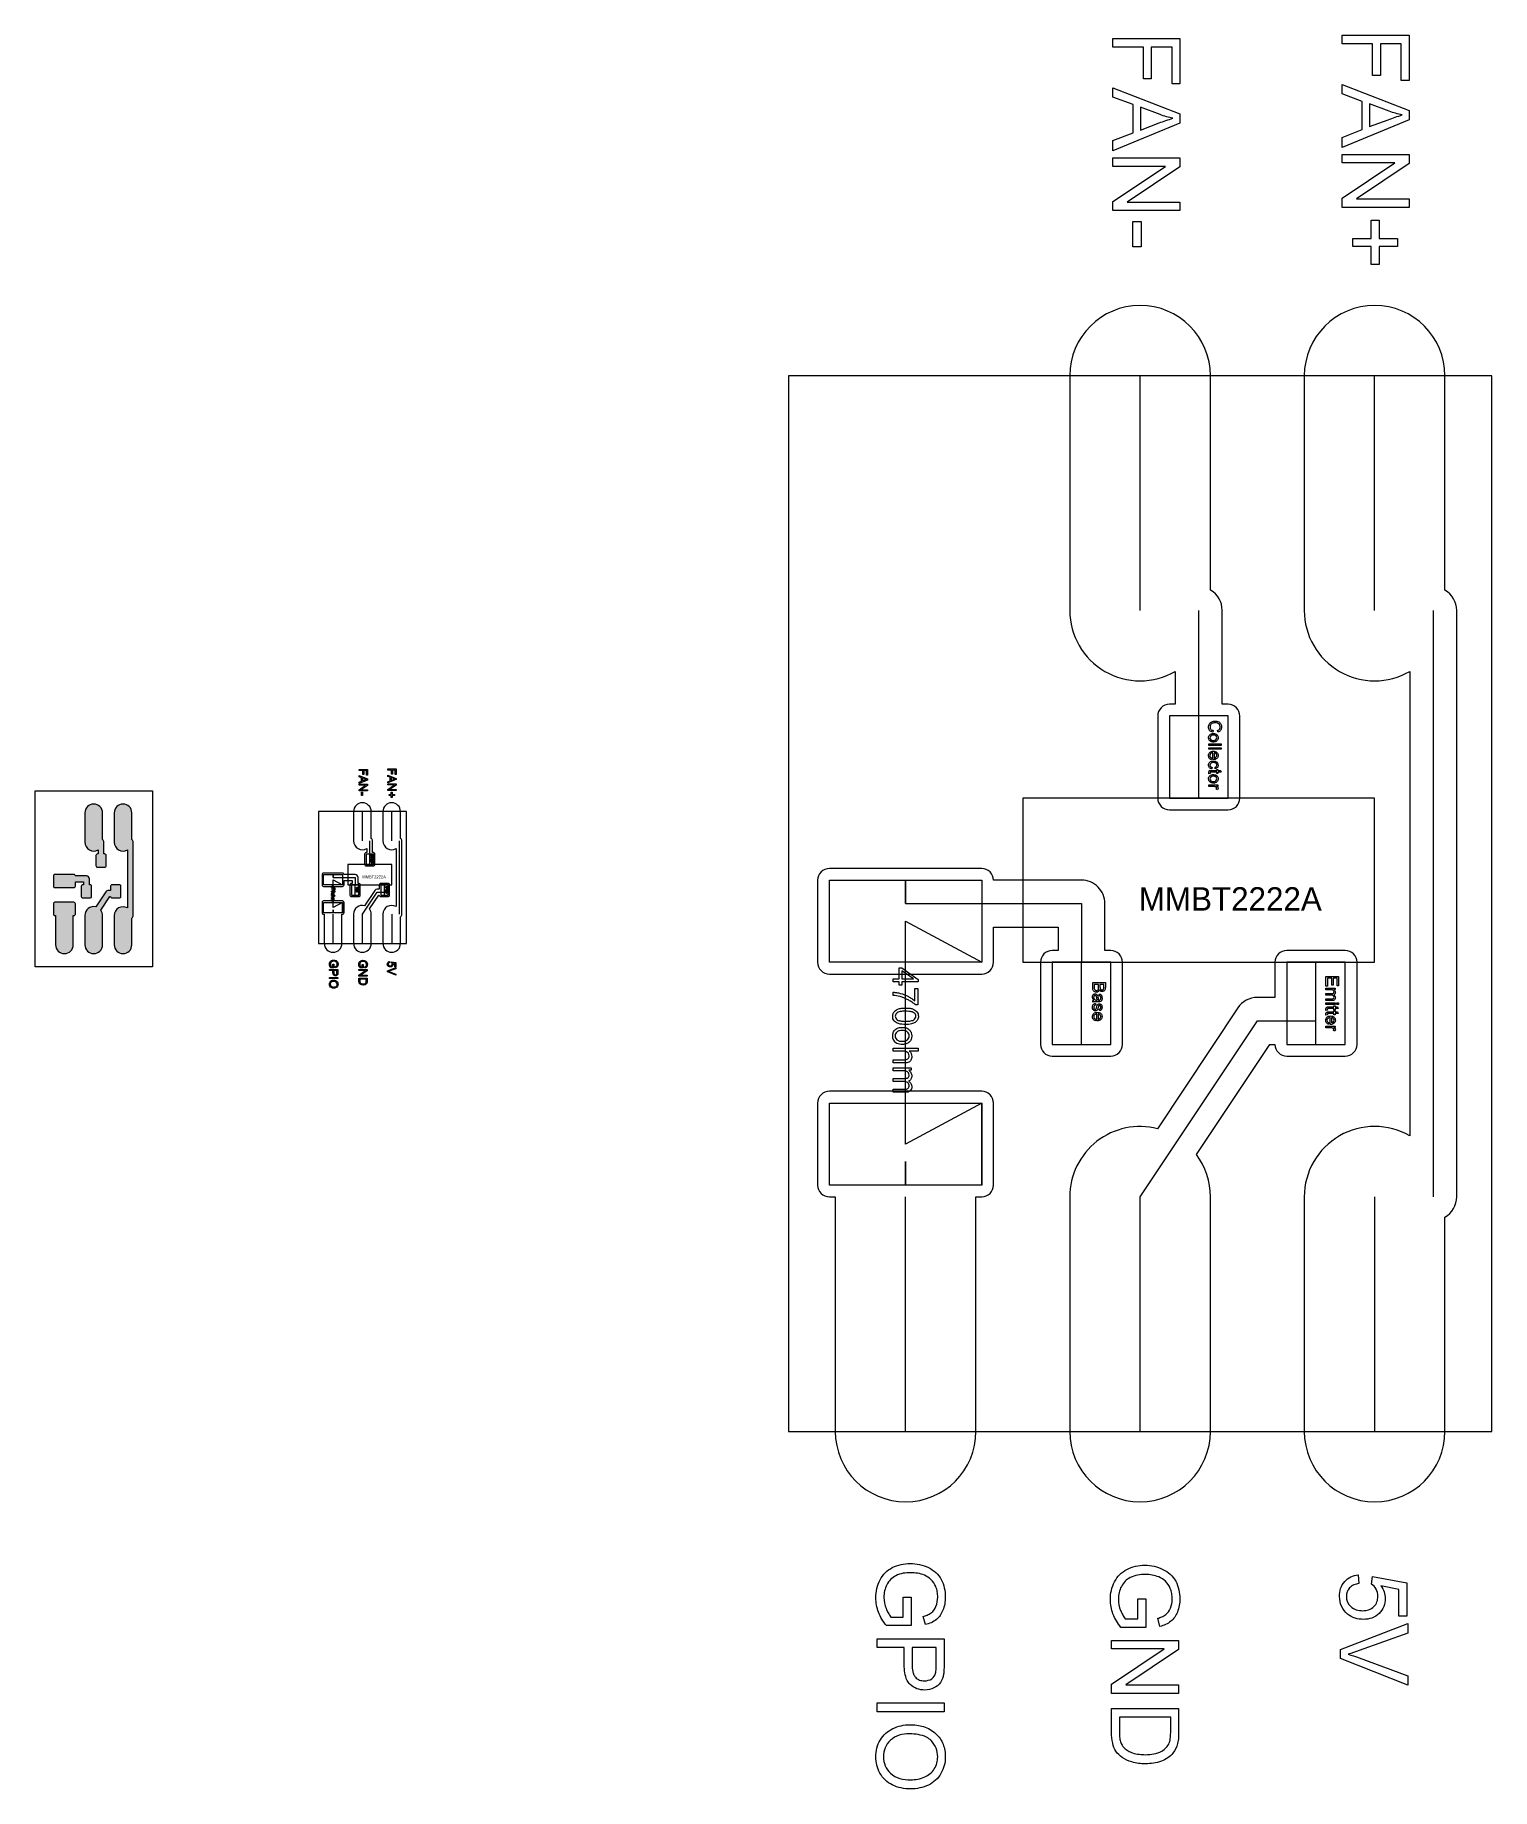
# Model space of a CAD drawing. Header units: millimetres. Extents: x -15 to 84, y -67 to 53.
import ezdxf
from ezdxf.enums import TextEntityAlignment as Align

# ---------------------------------------------------------------- set-up
doc = ezdxf.new("R2010")
doc.units = ezdxf.units.MM
for name, color, linetype in [('MMBT2222A', 1, 'Continuous'), ('PCB', 6, 'Continuous'), ('PISTE', 30, 'Continuous'), ('TRACE', 4, 'Continuous')]:
    doc.layers.add(name, color=color, linetype=linetype)

msp = doc.modelspace()

# ---------------------------------------------------------------- texts
at = {"layer": 'MMBT2222A', "lineweight": 5}
msp.add_text('MMBT2222A', height=0.2, dxfattribs=at).set_placement((6.99, -4.62), align=Align.BOTTOM_LEFT)
at = {"layer": 'MMBT2222A', "lineweight": 9}
msp.add_text('MMBT2222A', height=1.6, dxfattribs=at).set_placement((59.97, -7.24), align=Align.BOTTOM_LEFT)

# ---------------------------------------------------------------- hatches: boundary and pattern name
at = {"linetype": 'Continuous'}
h = msp.add_hatch(color=256, dxfattribs=at)
h.dxf.hatch_style = 1
h.paths.add_polyline_path([(-10.48, -2.99, 0.414214), (-10.58, -2.89), (-10.63, -2.89), (-10.63, -2.09, 0.267949), (-10.73, -1.91), (-10.73, -0.09, 1), (-11.93, -0.09), (-11.93, -2.09, 0.57735), (-11.03, -2.61), (-11.03, -2.89), (-11.08, -2.89, 0.414214), (-11.18, -2.99), (-11.18, -3.69, 0.414214), (-11.08, -3.79), (-10.58, -3.79, 0.414214), (-10.48, -3.69)])
h.paths.add_polyline_path([(-8.63, -2.09, 0.267949), (-8.73, -1.91), (-8.73, -0.09, 1), (-9.93, -0.09), (-9.93, -2.09, 0.57735), (-9.03, -2.61), (-9.03, -6.57, 0.57735), (-9.93, -7.09), (-9.93, -9.09, 1), (-8.73, -9.09), (-8.73, -7.26, 0.267949), (-8.63, -7.09)])
h.paths.add_polyline_path([(-9.48, -5.09, 0.414214), (-9.58, -4.99), (-10.08, -4.99, 0.414214), (-10.18, -5.09), (-10.18, -5.39), (-10.33, -5.39, 0.250765), (-10.5, -5.47), (-11.19, -6.5, 0.488915), (-11.93, -7.09), (-11.93, -9.09, 1), (-10.73, -9.09), (-10.73, -7.09, 0.162138), (-10.85, -6.73), (-10.23, -5.79), (-10.18, -5.79, 0.414214), (-10.08, -5.89), (-9.58, -5.89, 0.414214), (-9.48, -5.79)])
h.paths.add_polyline_path([(-11.48, -5.79), (-11.48, -5.09, 0.414214), (-11.58, -4.99), (-11.63, -4.99), (-11.63, -4.59, 0.414214), (-11.83, -4.39), (-12.58, -4.39, 0.414214), (-12.68, -4.29), (-13.98, -4.29, 0.414214), (-14.08, -4.39), (-14.08, -5.09, 0.414214), (-13.98, -5.19), (-12.68, -5.19, 0.414214), (-12.58, -5.09), (-12.58, -4.79), (-12.03, -4.79), (-12.03, -4.99), (-12.08, -4.99, 0.414214), (-12.18, -5.09), (-12.18, -5.79, 0.414214), (-12.08, -5.89), (-11.58, -5.89, 0.414214)])
h.paths.add_polyline_path([(-12.58, -6.99), (-12.58, -6.29, 0.414214), (-12.68, -6.19), (-13.98, -6.19, 0.414214), (-14.08, -6.29), (-14.08, -6.99, 0.414214), (-13.98, -7.09), (-13.93, -7.09), (-13.93, -9.09, 1), (-12.73, -9.09), (-12.73, -7.09), (-12.68, -7.09, 0.414214)])

# ---------------------------------------------------------------- linework, layer by layer
at = {"linetype": 'Continuous', "lineweight": 5}
msp.add_lwpolyline([(-15.33, 1.41), (-7.33, 1.41), (-7.33, -10.59), (-15.33, -10.59)], close=True, dxfattribs=at)
at = {"layer": 'MMBT2222A', "lineweight": 9}
for points in [[(62.06, 0.92), (66.06, 0.92), (66.06, 6.52), (62.06, 6.52)], [(62.06, 0.92), (64.06, 0.92), (64.06, 6.52), (62.06, 6.52)], [(64.75, 4.62), (65.6, 4.62), (65.6, 4.51), (64.75, 4.51)], [(64.75, 4.35), (65.6, 4.35), (65.6, 4.25), (64.75, 4.25)], [(52.06, -10.28), (76.06, -10.28), (76.06, 0.92), (52.06, 0.92)], [(43.21, -11.41), (43.62, -11.41), (43.62, -10.66), (43.81, -10.66), (44.92, -11.45), (44.92, -11.62), (43.81, -11.62), (43.81, -11.85), (43.62, -11.85), (43.62, -11.62), (43.21, -11.62)], [(54.06, -15.88), (58.06, -15.88), (58.06, -10.28), (54.06, -10.28)], [(54.06, -15.88), (56.06, -15.88), (56.06, -10.28), (54.06, -10.28)], [(70.06, -15.88), (74.06, -15.88), (74.06, -10.28), (70.06, -10.28)], [(70.06, -15.88), (72.06, -15.88), (72.06, -10.28), (70.06, -10.28)], [(43.81, -11.41), (44.59, -11.41), (43.81, -10.87)], [(72.74, -11.26), (73.6, -11.26), (73.6, -11.88), (73.5, -11.88), (73.5, -11.37), (73.24, -11.37), (73.24, -11.85), (73.14, -11.85), (73.14, -11.37), (72.84, -11.37), (72.84, -11.9), (72.74, -11.9)], [(72.74, -13.04), (73.36, -13.04), (73.36, -13.15), (72.74, -13.15)], [(73.48, -13.04), (73.6, -13.04), (73.6, -13.15), (73.48, -13.15)]]:
    msp.add_lwpolyline(points, close=True, dxfattribs=at)
for points in [[(65.05, 5.53), (65.02, 5.41, -0.068649), (64.9, 5.46, -0.095071), (64.8, 5.54, -0.093371), (64.75, 5.65, -0.075264), (64.73, 5.77, -0.055177), (64.74, 5.88, -0.088119), (64.79, 5.99, -0.080974), (64.86, 6.07, -0.066836), (64.95, 6.13, -0.100802), (65.18, 6.17, -0.05082), (65.3, 6.16, -0.067726), (65.42, 6.12, -0.153265), (65.57, 5.97, -0.1282), (65.62, 5.77, -0.069926), (65.6, 5.65, -0.091477), (65.55, 5.55, -0.089648), (65.47, 5.47, -0.073173), (65.37, 5.43), (65.34, 5.54, 0.057308), (65.42, 5.57, 0.097182), (65.48, 5.63, 0.09395), (65.51, 5.69, 0.068346), (65.52, 5.77, 0.065634), (65.51, 5.85, 0.089673), (65.47, 5.93, 0.161442), (65.35, 6.03, 0.082271), (65.18, 6.05, 0.038256), (65.09, 6.05, 0.053721), (64.99, 6.02, 0.074859), (64.92, 5.98, 0.089785), (64.87, 5.92, 0.138489), (64.83, 5.78, 0.079805), (64.84, 5.69, 0.095152), (64.88, 5.62, 0.100765), (64.96, 5.56, 0.066141)], [(65.06, 5.32, -0.07931), (65.2, 5.3, -0.137421), (65.31, 5.23, -0.096263), (65.37, 5.14, -0.083114), (65.38, 5.03, -0.093409), (65.36, 4.92, -0.109626), (65.3, 4.82, -0.117119), (65.19, 4.76, -0.077466), (65.07, 4.74, -0.040664), (64.97, 4.75, -0.07915), (64.88, 4.78, -0.151012), (64.77, 4.88, -0.129499), (64.73, 5.03, -0.091172), (64.75, 5.15, -0.111884), (64.82, 5.24, -0.120967), (64.93, 5.31, -0.071453)], [(65.06, 5.22, 0.060273), (64.96, 5.21, 0.11929), (64.88, 5.16, 0.225829), (64.82, 5.03, 0.227293), (64.88, 4.9, 0.120605), (64.96, 4.86, 0.058677), (65.06, 4.85, 0.063396), (65.15, 4.86, 0.119186), (65.23, 4.9, 0.227277), (65.29, 5.03, 0.225833), (65.24, 5.16, 0.120489), (65.15, 5.21, 0.060274)], [(64.95, 3.66), (64.93, 3.55, -0.074495), (64.85, 3.58, -0.091663), (64.78, 3.65, -0.095807), (64.74, 3.73, -0.067014), (64.73, 3.82, -0.087366), (64.75, 3.94, -0.116583), (64.82, 4.04, -0.117014), (64.93, 4.1, -0.073746), (65.05, 4.12, -0.072187), (65.18, 4.1, -0.116861), (65.3, 4.04, -0.111503), (65.36, 3.94, -0.095991), (65.38, 3.83, -0.097107), (65.36, 3.72, -0.110579), (65.3, 3.63, -0.116908), (65.19, 3.56, -0.071932), (65.06, 3.55, -0.006681), (65.03, 3.55), (65.03, 4.01, 0.066227), (64.95, 4, 0.111285), (64.87, 3.95, 0.213486), (64.82, 3.82, 0.164457), (64.85, 3.72, 0.092348), (64.89, 3.68, 0.054352)], [(65.12, 4.01), (65.12, 3.66, 0.050363), (65.18, 3.67, 0.100573), (65.23, 3.7, 0.235323), (65.3, 3.83, 0.203487), (65.25, 3.95, 0.104553), (65.19, 3.99, 0.078752)], [(64.97, 3.01), (64.96, 2.91, -0.076674), (64.87, 2.94, -0.09966), (64.79, 2.99, -0.097705), (64.75, 3.08, -0.082268), (64.73, 3.17, -0.092969), (64.75, 3.28, -0.11394), (64.81, 3.37, -0.118204), (64.93, 3.43, -0.06938), (65.05, 3.45, -0.044061), (65.14, 3.44, -0.060047), (65.23, 3.42, -0.168399), (65.34, 3.31, -0.12954), (65.38, 3.17, -0.070414), (65.37, 3.08, -0.09942), (65.33, 3, -0.101577), (65.27, 2.95, -0.077795), (65.19, 2.92), (65.17, 3.02, 0.062679), (65.22, 3.04, 0.098095), (65.26, 3.07, 0.184517), (65.3, 3.16, 0.103721), (65.28, 3.23, 0.113048), (65.24, 3.29, 0.123888), (65.15, 3.33, 0.05518), (65.06, 3.34, 0.052196), (64.96, 3.33, 0.048068), (64.92, 3.32, 0.074341), (64.88, 3.29, 0.231903), (64.82, 3.17, 0.085774), (64.83, 3.11, 0.101367), (64.86, 3.06, 0.110816), (64.91, 3.03, 0.062116)], [(65.06, 2.52, -0.07931), (65.2, 2.5, -0.137421), (65.31, 2.43, -0.096263), (65.37, 2.34, -0.083114), (65.38, 2.23, -0.093409), (65.36, 2.12, -0.109626), (65.3, 2.02, -0.117119), (65.19, 1.96, -0.077466), (65.07, 1.94, -0.040664), (64.97, 1.95, -0.07915), (64.88, 1.98, -0.151012), (64.77, 2.08, -0.129499), (64.73, 2.23, -0.091172), (64.75, 2.35, -0.111884), (64.82, 2.44, -0.120967), (64.93, 2.51, -0.071453)], [(64.84, 2.59), (64.75, 2.57, -0.050978), (64.74, 2.65, -0.042637), (64.74, 2.7, -0.086365), (64.76, 2.74, -0.163362), (64.8, 2.79, -0.059344), (64.83, 2.79, -0.034391), (64.93, 2.8), (65.29, 2.8), (65.29, 2.88), (65.37, 2.88), (65.37, 2.8), (65.52, 2.8), (65.59, 2.69), (65.37, 2.69), (65.37, 2.59), (65.29, 2.59), (65.29, 2.69), (64.92, 2.69, 0.014282), (64.89, 2.69, 0.066037), (64.86, 2.69, 0.151873), (64.84, 2.67, 0.127831), (64.84, 2.63, 0.032876)], [(65.06, 2.41, 0.060273), (64.96, 2.4, 0.11929), (64.88, 2.36, 0.225829), (64.82, 2.23, 0.227293), (64.88, 2.1, 0.120605), (64.96, 2.06, 0.058677), (65.06, 2.05, 0.063396), (65.15, 2.06, 0.119186), (65.23, 2.1, 0.227277), (65.29, 2.23, 0.225833), (65.24, 2.36, 0.120489), (65.15, 2.4, 0.060274)], [(64.75, 1.82), (65.37, 1.82), (65.37, 1.72), (65.27, 1.72, -0.028769), (65.32, 1.69, -0.081816), (65.36, 1.66, -0.153735), (65.38, 1.59, -0.140033), (65.35, 1.48), (65.25, 1.52, 0.135648), (65.27, 1.59, 0.169486), (65.25, 1.66, 0.16026), (65.19, 1.69, 0.075921), (65.07, 1.71), (64.75, 1.71)], [(56.83, -11.67), (57.69, -11.67), (57.69, -11.99, -0.035825), (57.68, -12.07, -0.067887), (57.66, -12.15, -0.158405), (57.58, -12.25, -0.144182), (57.47, -12.28, -0.14128), (57.36, -12.25, -0.142453), (57.28, -12.16, -0.069564), (57.25, -12.23, -0.091163), (57.21, -12.28, -0.169119), (57.08, -12.32, -0.116797), (56.96, -12.3, -0.118817), (56.88, -12.23, -0.097467), (56.84, -12.14, -0.059267), (56.83, -12)], [(56.93, -11.79), (56.93, -12, 0.036118), (56.93, -12.08, 0.094068), (56.96, -12.14, 0.130519), (57, -12.19, 0.125023), (57.08, -12.2, 0.156907), (57.16, -12.18, 0.170506), (57.21, -12.11, 0.05547), (57.22, -12.05, 0.023595), (57.22, -11.98), (57.22, -11.79)], [(57.32, -11.79), (57.32, -11.97, 0.017113), (57.33, -12.03, 0.051769), (57.33, -12.08, 0.167174), (57.38, -12.15, 0.163668), (57.45, -12.17, 0.14496), (57.53, -12.15, 0.186346), (57.57, -12.09, 0.055075), (57.58, -12.02, 0.017136), (57.58, -11.96), (57.58, -11.79)], [(44.7, -12.08), (44.9, -12.08), (44.9, -13.19), (44.74, -13.19, 0.037618), (44.52, -13.02, 0.023119), (44.27, -12.87, 0.056864), (43.68, -12.62, 0.054167), (43.21, -12.54), (43.21, -12.32, -0.038212), (43.45, -12.35, -0.021624), (43.7, -12.4, -0.057851), (44.25, -12.62, -0.023877), (44.48, -12.76, -0.033275), (44.7, -12.92)], [(56.9, -12.87, -0.084857), (56.83, -12.76, -0.091729), (56.81, -12.64, -0.067738), (56.82, -12.56, -0.117117), (56.86, -12.48, -0.22008), (56.99, -12.43, -0.127593), (57.07, -12.45, -0.118173), (57.13, -12.5, -0.080835), (57.17, -12.58, -0.029947), (57.18, -12.67, 0.01401), (57.2, -12.77, 0.037692), (57.22, -12.86, 0.003801), (57.25, -12.86, 0.064497), (57.3, -12.86, 0.148241), (57.34, -12.83, 0.11931), (57.37, -12.78, 0.062132), (57.38, -12.71, 0.048026), (57.37, -12.65, 0.109144), (57.35, -12.6, 0.115763), (57.31, -12.57, 0.055462), (57.26, -12.55), (57.27, -12.45, -0.045869), (57.33, -12.46, -0.069991), (57.38, -12.49, -0.082803), (57.42, -12.53, -0.05845), (57.44, -12.59, -0.087199), (57.46, -12.73, -0.031358), (57.46, -12.79, -0.057722), (57.44, -12.86, -0.047331), (57.42, -12.9, -0.083772), (57.4, -12.93, -0.12133), (57.33, -12.96, -0.033808), (57.28, -12.97, -0.009531), (57.23, -12.97), (57.09, -12.97, 0.005365), (56.99, -12.97, 0.026407), (56.9, -12.97, 0.08286), (56.83, -13), (56.83, -12.89, -0.089299)], [(57.01, -13.09), (57.03, -13.19, 0.077023), (56.98, -13.21, 0.108042), (56.93, -13.24, 0.10915), (56.91, -13.3, 0.064184), (56.9, -13.35, 0.055266), (56.9, -13.41, 0.117819), (56.93, -13.46, 0.095076), (56.96, -13.49, 0.12427), (57, -13.5, 0.268809), (57.05, -13.47, 0.049501), (57.07, -13.44, 0.023635), (57.09, -13.36, -0.010101), (57.11, -13.28, -0.033291), (57.14, -13.2, -0.142909), (57.2, -13.13, -0.138457), (57.28, -13.11, -0.124921), (57.36, -13.13, -0.115659), (57.42, -13.18, -0.085257), (57.45, -13.24, -0.073531), (57.46, -13.34, -0.09108), (57.44, -13.46, -0.056417), (57.42, -13.51, -0.089051), (57.38, -13.55, -0.073263), (57.34, -13.57, -0.0444), (57.29, -13.58), (57.27, -13.48, 0.197311), (57.35, -13.44, 0.109657), (57.37, -13.39, 0.060453), (57.38, -13.34, 0.044328), (57.37, -13.29, 0.116733), (57.35, -13.24, 0.09468), (57.33, -13.22, 0.136666), (57.3, -13.21, 0.172921), (57.26, -13.22, 0.132735), (57.23, -13.26, 0.011614), (57.2, -13.36, -0.008061), (57.18, -13.43, -0.026864), (57.15, -13.51, -0.144978), (57.1, -13.58, -0.154292), (57.01, -13.61, -0.150384), (56.91, -13.57, -0.145675), (56.84, -13.49, -0.103163), (56.81, -13.36, -0.057091), (56.82, -13.26, -0.109839), (56.86, -13.17, -0.107783), (56.93, -13.12, -0.07433)], [(57.14, -12.86, -0.04206), (57.11, -12.78, -0.017071), (57.1, -12.69, 0.015227), (57.09, -12.64, 0.046897), (57.08, -12.6, 0.151773), (57.04, -12.56, 0.149672), (56.99, -12.54, 0.224532), (56.92, -12.57, 0.116603), (56.9, -12.62, 0.0634), (56.89, -12.67, 0.128984), (56.92, -12.77, 0.156105), (56.99, -12.84, 0.075847), (57.05, -12.86, 0.032383), (57.1, -12.86)], [(72.74, -12.04), (73.36, -12.04), (73.36, -12.14), (73.28, -12.14, -0.123787), (73.35, -12.22, -0.133714), (73.38, -12.33, -0.056603), (73.37, -12.39, -0.088377), (73.35, -12.44, -0.171043), (73.27, -12.5, -0.111134), (73.35, -12.58, -0.136497), (73.38, -12.69, -0.078962), (73.37, -12.77, -0.123739), (73.33, -12.84, -0.129202), (73.25, -12.88, -0.065051), (73.17, -12.89), (72.74, -12.89), (72.74, -12.78), (73.13, -12.78, 0.021715), (73.18, -12.78, 0.064428), (73.22, -12.77, 0.173208), (73.27, -12.73, 0.143602), (73.29, -12.67, 0.208778), (73.24, -12.56, 0.134174), (73.18, -12.53, 0.062598), (73.1, -12.52), (72.74, -12.52), (72.74, -12.41), (73.15, -12.41, 0.049858), (73.2, -12.41, 0.107131), (73.25, -12.39, 0.150989), (73.28, -12.35, 0.087074), (73.29, -12.3, 0.141521), (73.26, -12.22, 0.168584), (73.19, -12.17, 0.061178), (73.13, -12.15, 0.026496), (73.06, -12.15), (72.74, -12.15)], [(44.05, -13.4, -0.027054), (44.3, -13.41, -0.052666), (44.54, -13.46, -0.057998), (44.7, -13.54, -0.081781), (44.83, -13.65, -0.097299), (44.91, -13.8, -0.074407), (44.93, -13.96, -0.125228), (44.88, -14.21, -0.130831), (44.71, -14.38, -0.081172), (44.46, -14.48, -0.041731), (44.26, -14.52, -0.020017), (44.05, -14.52, -0.027287), (43.81, -14.51, -0.052073), (43.57, -14.46, -0.059273), (43.41, -14.39, -0.081264), (43.28, -14.27, -0.098833), (43.2, -14.13, -0.074051), (43.18, -13.96, -0.104617), (43.22, -13.75, -0.12305), (43.36, -13.57, -0.074083), (43.52, -13.48, -0.060161), (43.78, -13.42, -0.032226)], [(44.05, -13.62, 0.02987), (43.77, -13.63, 0.033954), (43.62, -13.66, 0.084666), (43.49, -13.72, 0.101885), (43.39, -13.82, 0.139393), (43.35, -13.96, 0.141109), (43.39, -14.1, 0.10266), (43.49, -14.21, 0.085188), (43.62, -14.26, 0.044232), (43.84, -14.3, 0.020273), (44.05, -14.31, 0.03012), (44.34, -14.29, 0.034411), (44.48, -14.26, 0.08627), (44.62, -14.21, 0.104661), (44.72, -14.1, 0.138043), (44.76, -13.96, 0.259179), (44.63, -13.73, 0.079065), (44.5, -13.67, 0.047047), (44.28, -13.63, 0.022563)], [(57.03, -14.16), (57.01, -14.27, -0.074495), (56.93, -14.23, -0.091663), (56.87, -14.17, -0.095807), (56.82, -14.09, -0.067014), (56.81, -13.99, -0.087366), (56.83, -13.88, -0.116583), (56.9, -13.78, -0.117014), (57.01, -13.71, -0.073746), (57.13, -13.7, -0.072187), (57.26, -13.71, -0.116861), (57.38, -13.78, -0.111503), (57.44, -13.87, -0.095991), (57.46, -13.99, -0.097107), (57.44, -14.1, -0.110579), (57.38, -14.19, -0.116908), (57.27, -14.25, -0.071932), (57.14, -14.27, -0.006681), (57.11, -14.27), (57.11, -13.81, 0.066227), (57.03, -13.82, 0.111285), (56.95, -13.86, 0.213486), (56.9, -13.99, 0.164457), (56.93, -14.09, 0.092348), (56.97, -14.13, 0.054352)], [(57.2, -13.81), (57.2, -14.16, 0.050363), (57.26, -14.15, 0.100573), (57.32, -14.12, 0.235323), (57.38, -13.99, 0.203487), (57.33, -13.87, 0.104553), (57.27, -13.83, 0.078752)], [(72.84, -13.54), (72.74, -13.56, -0.050978), (72.73, -13.48, -0.042637), (72.74, -13.43, -0.086365), (72.75, -13.39, -0.163362), (72.8, -13.34, -0.059344), (72.83, -13.33, -0.034391), (72.92, -13.33), (73.28, -13.33), (73.28, -13.25), (73.36, -13.25), (73.36, -13.33), (73.52, -13.33), (73.58, -13.43), (73.36, -13.43), (73.36, -13.54), (73.28, -13.54), (73.28, -13.43), (72.92, -13.43, 0.014282), (72.89, -13.43, 0.066037), (72.86, -13.44, 0.151873), (72.84, -13.46, 0.127831), (72.83, -13.49, 0.032876)], [(72.84, -13.87), (72.74, -13.89, -0.050978), (72.73, -13.81, -0.042637), (72.74, -13.76, -0.086365), (72.75, -13.72, -0.163362), (72.8, -13.68, -0.059344), (72.83, -13.67, -0.034391), (72.92, -13.66), (73.28, -13.66), (73.28, -13.59), (73.36, -13.59), (73.36, -13.66), (73.52, -13.66), (73.58, -13.77), (73.36, -13.77), (73.36, -13.87), (73.28, -13.87), (73.28, -13.77), (72.92, -13.77, 0.014282), (72.89, -13.77, 0.066037), (72.86, -13.77, 0.151873), (72.84, -13.79, 0.127831), (72.83, -13.83, 0.032876)], [(72.94, -14.4), (72.93, -14.51, -0.074495), (72.85, -14.48, -0.091663), (72.78, -14.42, -0.095807), (72.74, -14.33, -0.067014), (72.73, -14.24, -0.087366), (72.75, -14.12, -0.116583), (72.81, -14.02, -0.117014), (72.92, -13.96, -0.073746), (73.05, -13.94, -0.072187), (73.18, -13.96, -0.116861), (73.29, -14.02, -0.111503), (73.36, -14.12, -0.095991), (73.38, -14.23, -0.097107), (73.36, -14.34, -0.110579), (73.29, -14.44, -0.116908), (73.18, -14.5, -0.071932), (73.05, -14.52, -0.006681), (73.03, -14.51), (73.03, -14.05, 0.066227), (72.94, -14.07, 0.111285), (72.87, -14.11, 0.213486), (72.81, -14.24, 0.164457), (72.84, -14.34, 0.092348), (72.89, -14.38, 0.054352)], [(73.11, -14.06), (73.11, -14.4, 0.050363), (73.17, -14.39, 0.100573), (73.23, -14.36, 0.235323), (73.29, -14.23, 0.203487), (73.24, -14.11, 0.104553), (73.18, -14.07, 0.078752)], [(43.83, -14.72, -0.07931), (44.11, -14.76, -0.137421), (44.34, -14.91, -0.096263), (44.45, -15.09, -0.083114), (44.48, -15.3, -0.093409), (44.44, -15.53, -0.109626), (44.31, -15.72, -0.117119), (44.09, -15.85, -0.077466), (43.85, -15.88, -0.040664), (43.65, -15.87, -0.07915), (43.47, -15.81, -0.151012), (43.25, -15.6, -0.129499), (43.18, -15.3, -0.091172), (43.22, -15.07, -0.111884), (43.35, -14.88, -0.120967), (43.57, -14.75, -0.071453)], [(43.83, -14.93, 0.060273), (43.64, -14.95, 0.11929), (43.47, -15.04, 0.225829), (43.35, -15.3, 0.227293), (43.47, -15.56, 0.120605), (43.64, -15.65, 0.058677), (43.84, -15.67, 0.063396), (44.02, -15.65, 0.119186), (44.18, -15.56, 0.227277), (44.3, -15.3, 0.225833), (44.19, -15.04, 0.120489), (44.02, -14.95, 0.060274)], [(72.74, -14.64), (73.36, -14.64), (73.36, -14.74), (73.27, -14.74, -0.028769), (73.32, -14.77, -0.081816), (73.36, -14.8, -0.153735), (73.38, -14.87, -0.140033), (73.34, -14.98), (73.25, -14.94, 0.135648), (73.27, -14.87, 0.169486), (73.25, -14.81, 0.16026), (73.19, -14.77, 0.075921), (73.07, -14.75), (72.74, -14.75)], [(43.21, -16.13), (44.92, -16.13), (44.92, -16.34), (44.31, -16.34, -0.108269), (44.44, -16.51, -0.109144), (44.48, -16.71, -0.125108), (44.42, -16.95, -0.170925), (44.27, -17.1, -0.073681), (44.14, -17.14, -0.032433), (44, -17.14), (43.21, -17.14), (43.21, -16.93), (44, -16.93, 0.060394), (44.12, -16.92, 0.131828), (44.22, -16.86, 0.124399), (44.28, -16.78, 0.082528), (44.3, -16.67, 0.136769), (44.25, -16.49, 0.165864), (44.12, -16.38, 0.066327), (44, -16.35, 0.032012), (43.89, -16.34), (43.21, -16.34)], [(43.21, -17.47), (44.45, -17.47), (44.45, -17.65), (44.28, -17.65, -0.123787), (44.42, -17.81, -0.133714), (44.48, -18.03, -0.056603), (44.47, -18.15, -0.088377), (44.42, -18.26, -0.171043), (44.26, -18.38, -0.111134), (44.42, -18.55, -0.136497), (44.48, -18.77, -0.078962), (44.46, -18.92, -0.123739), (44.38, -19.05, -0.129202), (44.23, -19.13, -0.065051), (44.06, -19.15), (43.21, -19.15), (43.21, -18.94), (43.99, -18.94, 0.021715), (44.08, -18.94, 0.064428), (44.17, -18.92, 0.173208), (44.26, -18.85, 0.143602), (44.3, -18.72, 0.208778), (44.21, -18.5, 0.134174), (44.08, -18.43, 0.062598), (43.93, -18.42), (43.21, -18.42), (43.21, -18.2), (44.02, -18.2, 0.049858), (44.12, -18.19, 0.107131), (44.23, -18.15, 0.150989), (44.28, -18.08, 0.087074), (44.3, -17.98, 0.141521), (44.25, -17.82, 0.168584), (44.11, -17.71, 0.061178), (43.98, -17.68, 0.026496), (43.85, -17.68), (43.21, -17.68)]]:
    msp.add_lwpolyline(points, format="xyb", close=True, dxfattribs=at)
at = {"layer": 'MMBT2222A', "lineweight": 5}
for points in [[(7.25, -3.6), (7.75, -3.6), (7.75, -2.9), (7.25, -2.9)], [(7.25, -3.6), (7.5, -3.6), (7.5, -2.9), (7.25, -2.9)], [(7.59, -3.14), (7.7, -3.14), (7.7, -3.15), (7.59, -3.15)], [(7.59, -3.17), (7.7, -3.17), (7.7, -3.18), (7.59, -3.18)], [(6, -5), (9, -5), (9, -3.6), (6, -3.6)], [(4.9, -5.14), (4.95, -5.14), (4.95, -5.05), (4.97, -5.05), (5.11, -5.15), (5.11, -5.17), (4.97, -5.17), (4.97, -5.2), (4.95, -5.2), (4.95, -5.17), (4.9, -5.17)], [(4.97, -5.14), (5.07, -5.14), (4.97, -5.07)], [(6.25, -5.7), (6.75, -5.7), (6.75, -5), (6.25, -5)], [(6.25, -5.7), (6.5, -5.7), (6.5, -5), (6.25, -5)], [(8.25, -5.7), (8.75, -5.7), (8.75, -5), (8.25, -5)], [(8.25, -5.7), (8.5, -5.7), (8.5, -5), (8.25, -5)], [(8.59, -5.12), (8.7, -5.12), (8.7, -5.2), (8.68, -5.2), (8.68, -5.14), (8.65, -5.14), (8.65, -5.2), (8.64, -5.2), (8.64, -5.14), (8.6, -5.14), (8.6, -5.2), (8.59, -5.2)], [(8.59, -5.35), (8.67, -5.35), (8.67, -5.36), (8.59, -5.36)], [(8.68, -5.35), (8.7, -5.35), (8.7, -5.36), (8.68, -5.36)]]:
    msp.add_lwpolyline(points, close=True, dxfattribs=at)
for points in [[(7.63, -3.02), (7.62, -3.04, -0.068649), (7.61, -3.03, -0.095071), (7.6, -3.02, -0.093371), (7.59, -3.01, -0.075264), (7.59, -2.99, -0.055177), (7.59, -2.98, -0.088119), (7.59, -2.97, -0.080974), (7.6, -2.96, -0.066836), (7.61, -2.95, -0.100802), (7.64, -2.94, -0.05082), (7.66, -2.94, -0.067726), (7.67, -2.95, -0.153265), (7.69, -2.97, -0.1282), (7.7, -2.99, -0.069926), (7.7, -3.01, -0.091477), (7.69, -3.02, -0.089648), (7.68, -3.03, -0.073173), (7.67, -3.04), (7.66, -3.02, 0.057308), (7.67, -3.02, 0.097182), (7.68, -3.01, 0.09395), (7.68, -3, 0.068346), (7.69, -2.99, 0.065634), (7.68, -2.98, 0.089673), (7.68, -2.97, 0.161442), (7.66, -2.96, 0.082271), (7.64, -2.96, 0.038256), (7.63, -2.96, 0.053721), (7.62, -2.96, 0.074859), (7.61, -2.97, 0.089785), (7.6, -2.97, 0.138489), (7.6, -2.99, 0.079805), (7.6, -3, 0.095152), (7.61, -3.01, 0.100765), (7.62, -3.02, 0.066141)], [(7.63, -3.05, -0.07931), (7.65, -3.05, -0.137421), (7.66, -3.06, -0.096263), (7.67, -3.07, -0.083114), (7.67, -3.09, -0.093409), (7.67, -3.1, -0.109626), (7.66, -3.11, -0.117119), (7.64, -3.12, -0.077466), (7.63, -3.12, -0.040664), (7.62, -3.12, -0.07915), (7.61, -3.12, -0.151012), (7.59, -3.1, -0.129499), (7.59, -3.09, -0.091172), (7.59, -3.07, -0.111884), (7.6, -3.06, -0.120967), (7.61, -3.05, -0.071453)], [(7.61, -3.26), (7.61, -3.27, -0.074495), (7.6, -3.27, -0.091663), (7.59, -3.26, -0.095807), (7.59, -3.25, -0.067014), (7.59, -3.24, -0.087366), (7.59, -3.22, -0.116583), (7.6, -3.21, -0.117014), (7.61, -3.2, -0.073746), (7.63, -3.2, -0.072187), (7.64, -3.2, -0.116861), (7.66, -3.21, -0.111503), (7.67, -3.22, -0.095991), (7.67, -3.24, -0.097107), (7.67, -3.25, -0.110579), (7.66, -3.26, -0.116908), (7.64, -3.27, -0.071932), (7.63, -3.27, -0.006681), (7.62, -3.27), (7.62, -3.21, 0.066227), (7.61, -3.22, 0.111285), (7.6, -3.22, 0.213486), (7.6, -3.24, 0.164457), (7.6, -3.25, 0.092348), (7.61, -3.25, 0.054352)], [(7.62, -3.34), (7.62, -3.35, -0.076674), (7.6, -3.35, -0.09966), (7.59, -3.34, -0.097705), (7.59, -3.33, -0.082268), (7.59, -3.32, -0.092969), (7.59, -3.3, -0.11394), (7.6, -3.29, -0.118204), (7.61, -3.29, -0.06938), (7.63, -3.28, -0.044061), (7.64, -3.28, -0.060047), (7.65, -3.29, -0.168399), (7.66, -3.3, -0.12954), (7.67, -3.32, -0.070414), (7.67, -3.33, -0.09942), (7.66, -3.34, -0.101577), (7.65, -3.35, -0.077795), (7.64, -3.35), (7.64, -3.34, 0.062679), (7.65, -3.33, 0.098095), (7.65, -3.33, 0.184517), (7.66, -3.32, 0.103721), (7.66, -3.31, 0.113048), (7.65, -3.3, 0.123888), (7.64, -3.3, 0.05518), (7.63, -3.3, 0.052196), (7.62, -3.3, 0.048068), (7.61, -3.3, 0.074341), (7.61, -3.3, 0.231903), (7.6, -3.32, 0.085774), (7.6, -3.33, 0.101367), (7.6, -3.33, 0.110816), (7.61, -3.34, 0.062116)], [(7.6, -3.39), (7.59, -3.39, -0.050978), (7.59, -3.38, -0.042637), (7.59, -3.38, -0.086365), (7.59, -3.37, -0.163362), (7.6, -3.37, -0.059344), (7.6, -3.37, -0.034391), (7.61, -3.37), (7.66, -3.37), (7.66, -3.36), (7.67, -3.36), (7.67, -3.37), (7.69, -3.37), (7.69, -3.38), (7.67, -3.38), (7.67, -3.39), (7.66, -3.39), (7.66, -3.38), (7.61, -3.38, 0.014282), (7.61, -3.38, 0.066037), (7.6, -3.38, 0.151873), (7.6, -3.38, 0.127831), (7.6, -3.39, 0.032876)], [(7.63, -3.4, -0.07931), (7.65, -3.4, -0.137421), (7.66, -3.41, -0.096263), (7.67, -3.42, -0.083114), (7.67, -3.44, -0.093409), (7.67, -3.45, -0.109626), (7.66, -3.46, -0.117119), (7.64, -3.47, -0.077466), (7.63, -3.47, -0.040664), (7.62, -3.47, -0.07915), (7.61, -3.47, -0.151012), (7.59, -3.45, -0.129499), (7.59, -3.44, -0.091172), (7.59, -3.42, -0.111884), (7.6, -3.41, -0.120967), (7.61, -3.4, -0.071453)], [(7.59, -3.49), (7.67, -3.49), (7.67, -3.5), (7.65, -3.5, -0.028769), (7.66, -3.5, -0.081816), (7.67, -3.51, -0.153735), (7.67, -3.52, -0.140033), (7.66, -3.53), (7.65, -3.53, 0.135648), (7.65, -3.52, 0.169486), (7.65, -3.51, 0.16026), (7.64, -3.5, 0.075921), (7.63, -3.5), (7.59, -3.5)], [(7.63, -3.06, 0.060273), (7.62, -3.06, 0.11929), (7.61, -3.07, 0.225829), (7.6, -3.09, 0.227293), (7.61, -3.1, 0.120605), (7.62, -3.11, 0.058677), (7.63, -3.11, 0.063396), (7.64, -3.11, 0.119186), (7.65, -3.1, 0.227277), (7.66, -3.09, 0.225833), (7.65, -3.07, 0.120489), (7.64, -3.06, 0.060274)], [(7.63, -3.41, 0.060273), (7.62, -3.41, 0.11929), (7.61, -3.42, 0.225829), (7.6, -3.44, 0.227293), (7.61, -3.45, 0.120605), (7.62, -3.46, 0.058677), (7.63, -3.46, 0.063396), (7.64, -3.46, 0.119186), (7.65, -3.45, 0.227277), (7.66, -3.44, 0.225833), (7.65, -3.42, 0.120489), (7.64, -3.41, 0.060274)], [(7.64, -3.21), (7.64, -3.26, 0.050363), (7.64, -3.26, 0.100573), (7.65, -3.25, 0.235323), (7.66, -3.24, 0.203487), (7.65, -3.22, 0.104553), (7.64, -3.22, 0.078752)], [(5, -5.39, -0.027054), (5.03, -5.39, -0.052666), (5.06, -5.4, -0.057998), (5.08, -5.41, -0.081781), (5.1, -5.42, -0.097299), (5.11, -5.44, -0.074407), (5.11, -5.46, -0.125228), (5.11, -5.49, -0.130831), (5.08, -5.51, -0.081172), (5.05, -5.53, -0.041731), (5.03, -5.53, -0.020017), (5, -5.53, -0.027287), (4.97, -5.53, -0.052073), (4.94, -5.52, -0.059273), (4.92, -5.51, -0.081264), (4.91, -5.5, -0.098833), (4.9, -5.48, -0.074051), (4.89, -5.46, -0.104617), (4.9, -5.43, -0.12305), (4.92, -5.41, -0.074083), (4.94, -5.4, -0.060161), (4.97, -5.39, -0.032226)], [(4.97, -5.55, -0.07931), (5.01, -5.56, -0.137421), (5.04, -5.58, -0.096263), (5.05, -5.6, -0.083114), (5.06, -5.63, -0.093409), (5.05, -5.66, -0.109626), (5.03, -5.68, -0.117119), (5.01, -5.7, -0.077466), (4.98, -5.7, -0.040664), (4.95, -5.7, -0.07915), (4.93, -5.69, -0.151012), (4.9, -5.66, -0.129499), (4.89, -5.63, -0.091172), (4.9, -5.6, -0.111884), (4.91, -5.57, -0.120967), (4.94, -5.56, -0.071453)], [(5.08, -5.23), (5.11, -5.23), (5.11, -5.36), (5.09, -5.36, 0.037618), (5.06, -5.34, 0.023119), (5.03, -5.32, 0.056864), (4.96, -5.29, 0.054167), (4.9, -5.28), (4.9, -5.26, -0.038212), (4.93, -5.26, -0.021624), (4.96, -5.27, -0.057851), (5.03, -5.29, -0.023877), (5.06, -5.31, -0.033275), (5.08, -5.33)], [(4.9, -5.73), (5.11, -5.73), (5.11, -5.76), (5.03, -5.76, -0.108269), (5.05, -5.78, -0.109144), (5.06, -5.8, -0.125108), (5.05, -5.83, -0.170925), (5.03, -5.85, -0.073681), (5.01, -5.86, -0.032433), (5, -5.86), (4.9, -5.86), (4.9, -5.83), (5, -5.83, 0.060394), (5.01, -5.83, 0.131828), (5.02, -5.82, 0.124399), (5.03, -5.81, 0.082528), (5.03, -5.8, 0.136769), (5.03, -5.78, 0.165864), (5.01, -5.76, 0.066327), (5, -5.76, 0.032012), (4.98, -5.76), (4.9, -5.76)], [(4.9, -5.9), (5.05, -5.9), (5.05, -5.92), (5.03, -5.92, -0.123787), (5.05, -5.94, -0.133714), (5.06, -5.97, -0.056603), (5.05, -5.98, -0.088377), (5.05, -6, -0.171043), (5.03, -6.01, -0.111134), (5.05, -6.03, -0.136497), (5.06, -6.06, -0.078962), (5.05, -6.08, -0.123739), (5.04, -6.1, -0.129202), (5.02, -6.11, -0.065051), (5, -6.11), (4.9, -6.11), (4.9, -6.08), (4.99, -6.08, 0.021715), (5.01, -6.08, 0.064428), (5.02, -6.08, 0.173208), (5.03, -6.07, 0.143602), (5.03, -6.05, 0.208778), (5.02, -6.03, 0.134174), (5.01, -6.02, 0.062598), (4.99, -6.02), (4.9, -6.02), (4.9, -5.99), (5, -5.99, 0.049858), (5.01, -5.99, 0.107131), (5.02, -5.98, 0.150989), (5.03, -5.97, 0.087074), (5.03, -5.96, 0.141521), (5.03, -5.94, 0.168584), (5.01, -5.93, 0.061178), (4.99, -5.93, 0.026496), (4.98, -5.92), (4.9, -5.92)], [(5, -5.42, 0.02987), (4.97, -5.42, 0.033954), (4.95, -5.42, 0.084666), (4.93, -5.43, 0.101885), (4.92, -5.44, 0.139393), (4.91, -5.46, 0.141109), (4.92, -5.48, 0.10266), (4.93, -5.49, 0.085188), (4.95, -5.5, 0.044232), (4.98, -5.5, 0.020273), (5, -5.5, 0.03012), (5.04, -5.5, 0.034411), (5.06, -5.5, 0.08627), (5.07, -5.49, 0.104661), (5.09, -5.48, 0.138043), (5.09, -5.46, 0.259179), (5.07, -5.43, 0.079065), (5.06, -5.42, 0.047047), (5.03, -5.42, 0.022563)], [(4.97, -5.58, 0.060273), (4.95, -5.58, 0.11929), (4.93, -5.59, 0.225829), (4.91, -5.63, 0.227293), (4.93, -5.66, 0.120605), (4.95, -5.67, 0.058677), (4.98, -5.67, 0.063396), (5, -5.67, 0.119186), (5.02, -5.66, 0.227277), (5.03, -5.63, 0.225833), (5.02, -5.59, 0.120489), (5, -5.58, 0.060274)], [(6.6, -5.17), (6.71, -5.17), (6.71, -5.21, -0.035825), (6.71, -5.22, -0.067887), (6.7, -5.23, -0.158405), (6.69, -5.25, -0.144182), (6.68, -5.25, -0.14128), (6.67, -5.25, -0.142453), (6.66, -5.23, -0.069564), (6.65, -5.24, -0.091163), (6.65, -5.25, -0.169119), (6.63, -5.25, -0.116797), (6.62, -5.25, -0.118817), (6.61, -5.24, -0.097467), (6.6, -5.23, -0.059267), (6.6, -5.21)], [(6.61, -5.32, -0.084857), (6.6, -5.31, -0.091729), (6.6, -5.29, -0.067738), (6.6, -5.28, -0.117117), (6.6, -5.28, -0.22008), (6.62, -5.27, -0.127593), (6.63, -5.27, -0.118173), (6.64, -5.28, -0.080835), (6.64, -5.29, -0.029947), (6.64, -5.3, 0.01401), (6.65, -5.31, 0.037692), (6.65, -5.32, 0.003801), (6.65, -5.32, 0.064497), (6.66, -5.32, 0.148241), (6.66, -5.32, 0.11931), (6.67, -5.31, 0.062132), (6.67, -5.3, 0.048026), (6.67, -5.3, 0.109144), (6.66, -5.29, 0.115763), (6.66, -5.29, 0.055462), (6.65, -5.28), (6.65, -5.27, -0.045869), (6.66, -5.27, -0.069991), (6.67, -5.28, -0.082803), (6.67, -5.28, -0.05845), (6.68, -5.29, -0.087199), (6.68, -5.31, -0.031358), (6.68, -5.31, -0.057722), (6.68, -5.32, -0.047331), (6.67, -5.33, -0.083772), (6.67, -5.33, -0.12133), (6.66, -5.34, -0.033808), (6.66, -5.34, -0.009531), (6.65, -5.34), (6.63, -5.34, 0.005365), (6.62, -5.34, 0.026407), (6.61, -5.34, 0.08286), (6.6, -5.34), (6.6, -5.33, -0.089299)], [(6.62, -5.35), (6.62, -5.36, 0.077023), (6.62, -5.37, 0.108042), (6.61, -5.37, 0.10915), (6.61, -5.38, 0.064184), (6.61, -5.38, 0.055266), (6.61, -5.39, 0.117819), (6.61, -5.4, 0.095076), (6.62, -5.4, 0.12427), (6.62, -5.4, 0.268809), (6.63, -5.4, 0.049501), (6.63, -5.39, 0.023635), (6.63, -5.38, -0.010101), (6.63, -5.37, -0.033291), (6.64, -5.36, -0.142909), (6.65, -5.36, -0.138457), (6.66, -5.35, -0.124921), (6.67, -5.36, -0.115659), (6.67, -5.36, -0.085257), (6.68, -5.37, -0.073531), (6.68, -5.38, -0.09108), (6.68, -5.4, -0.056417), (6.67, -5.4, -0.089051), (6.67, -5.41, -0.073263), (6.66, -5.41, -0.0444), (6.66, -5.41), (6.65, -5.4, 0.197311), (6.66, -5.39, 0.109657), (6.67, -5.39, 0.060453), (6.67, -5.38, 0.044328), (6.67, -5.38, 0.116733), (6.66, -5.37, 0.09468), (6.66, -5.37, 0.136666), (6.66, -5.37, 0.172921), (6.65, -5.37, 0.132735), (6.65, -5.37, 0.011614), (6.65, -5.38, -0.008061), (6.64, -5.39, -0.026864), (6.64, -5.4, -0.144978), (6.63, -5.41, -0.154292), (6.62, -5.42, -0.150384), (6.61, -5.41, -0.145675), (6.6, -5.4, -0.103163), (6.6, -5.38, -0.057091), (6.6, -5.37, -0.109839), (6.6, -5.36, -0.107783), (6.61, -5.35, -0.07433)], [(6.62, -5.48), (6.62, -5.5, -0.074495), (6.61, -5.49, -0.091663), (6.6, -5.49, -0.095807), (6.6, -5.48, -0.067014), (6.6, -5.46, -0.087366), (6.6, -5.45, -0.116583), (6.61, -5.44, -0.117014), (6.62, -5.43, -0.073746), (6.64, -5.43, -0.072187), (6.65, -5.43, -0.116861), (6.67, -5.44, -0.111503), (6.68, -5.45, -0.095991), (6.68, -5.46, -0.097107), (6.68, -5.48, -0.110579), (6.67, -5.49, -0.116908), (6.65, -5.5, -0.071932), (6.64, -5.5, -0.006681), (6.63, -5.5), (6.63, -5.44, 0.066227), (6.62, -5.44, 0.111285), (6.61, -5.45, 0.213486), (6.61, -5.46, 0.164457), (6.61, -5.48, 0.092348), (6.62, -5.48, 0.054352)], [(6.61, -5.19), (6.61, -5.21, 0.036118), (6.61, -5.22, 0.094068), (6.62, -5.23, 0.130519), (6.62, -5.24, 0.125023), (6.63, -5.24, 0.156907), (6.64, -5.24, 0.170506), (6.65, -5.23, 0.05547), (6.65, -5.22, 0.023595), (6.65, -5.21), (6.65, -5.19)], [(6.64, -5.32, -0.04206), (6.63, -5.31, -0.017071), (6.63, -5.3, 0.015227), (6.63, -5.3, 0.046897), (6.63, -5.29, 0.151773), (6.63, -5.28, 0.149672), (6.62, -5.28, 0.224532), (6.61, -5.29, 0.116603), (6.61, -5.29, 0.0634), (6.61, -5.3, 0.128984), (6.61, -5.31, 0.156105), (6.62, -5.32, 0.075847), (6.63, -5.32, 0.032383), (6.63, -5.32)], [(6.65, -5.44), (6.65, -5.48, 0.050363), (6.65, -5.48, 0.100573), (6.66, -5.48, 0.235323), (6.67, -5.46, 0.203487), (6.66, -5.45, 0.104553), (6.65, -5.44, 0.078752)], [(6.66, -5.19), (6.66, -5.21, 0.017113), (6.66, -5.22, 0.051769), (6.66, -5.22, 0.167174), (6.67, -5.23, 0.163668), (6.68, -5.24, 0.14496), (6.69, -5.23, 0.186346), (6.69, -5.23, 0.055075), (6.69, -5.22, 0.017136), (6.69, -5.21), (6.69, -5.19)], [(8.59, -5.22), (8.67, -5.22), (8.67, -5.23), (8.66, -5.23, -0.123787), (8.66, -5.24, -0.133714), (8.67, -5.26, -0.056603), (8.67, -5.26, -0.088377), (8.66, -5.27, -0.171043), (8.65, -5.28, -0.111134), (8.66, -5.29, -0.136497), (8.67, -5.3, -0.078962), (8.67, -5.31, -0.123739), (8.66, -5.32, -0.129202), (8.65, -5.32, -0.065051), (8.64, -5.33), (8.59, -5.33), (8.59, -5.31), (8.64, -5.31, 0.021715), (8.64, -5.31, 0.064428), (8.65, -5.31, 0.173208), (8.65, -5.31, 0.143602), (8.66, -5.3, 0.208778), (8.65, -5.29, 0.134174), (8.64, -5.28, 0.062598), (8.63, -5.28), (8.59, -5.28), (8.59, -5.27), (8.64, -5.27, 0.049858), (8.65, -5.27, 0.107131), (8.65, -5.26, 0.150989), (8.66, -5.26, 0.087074), (8.66, -5.25, 0.141521), (8.65, -5.24, 0.168584), (8.64, -5.24, 0.061178), (8.64, -5.23, 0.026496), (8.63, -5.23), (8.59, -5.23)], [(8.6, -5.41), (8.59, -5.41, -0.050978), (8.59, -5.4, -0.042637), (8.59, -5.39, -0.086365), (8.59, -5.39, -0.163362), (8.6, -5.38, -0.059344), (8.6, -5.38, -0.034391), (8.61, -5.38), (8.66, -5.38), (8.66, -5.37), (8.67, -5.37), (8.67, -5.38), (8.69, -5.38), (8.69, -5.39), (8.67, -5.39), (8.67, -5.41), (8.66, -5.41), (8.66, -5.39), (8.61, -5.39, 0.014282), (8.61, -5.39, 0.066037), (8.6, -5.39, 0.151873), (8.6, -5.4, 0.127831), (8.6, -5.4, 0.032876)], [(8.6, -5.45), (8.59, -5.45, -0.050978), (8.59, -5.44, -0.042637), (8.59, -5.44, -0.086365), (8.59, -5.43, -0.163362), (8.6, -5.42, -0.059344), (8.6, -5.42, -0.034391), (8.61, -5.42), (8.66, -5.42), (8.66, -5.41), (8.67, -5.41), (8.67, -5.42), (8.69, -5.42), (8.69, -5.44), (8.67, -5.44), (8.67, -5.45), (8.66, -5.45), (8.66, -5.44), (8.61, -5.44, 0.014282), (8.61, -5.44, 0.066037), (8.6, -5.44, 0.151873), (8.6, -5.44, 0.127831), (8.6, -5.44, 0.032876)], [(8.61, -5.52), (8.61, -5.53, -0.074495), (8.6, -5.52, -0.091663), (8.59, -5.52, -0.095807), (8.59, -5.51, -0.067014), (8.59, -5.49, -0.087366), (8.59, -5.48, -0.116583), (8.6, -5.47, -0.117014), (8.61, -5.46, -0.073746), (8.63, -5.46, -0.072187), (8.64, -5.46, -0.116861), (8.66, -5.47, -0.111503), (8.67, -5.48, -0.095991), (8.67, -5.49, -0.097107), (8.67, -5.51, -0.110579), (8.66, -5.52, -0.116908), (8.64, -5.53, -0.071932), (8.63, -5.53, -0.006681), (8.62, -5.53), (8.62, -5.47, 0.066227), (8.61, -5.47, 0.111285), (8.6, -5.48, 0.213486), (8.6, -5.49, 0.164457), (8.6, -5.51, 0.092348), (8.61, -5.51, 0.054352)], [(8.59, -5.55), (8.67, -5.55), (8.67, -5.56), (8.65, -5.56, -0.028769), (8.66, -5.56, -0.081816), (8.67, -5.57, -0.153735), (8.67, -5.57, -0.140033), (8.66, -5.59), (8.65, -5.58, 0.135648), (8.65, -5.57, 0.169486), (8.65, -5.57, 0.16026), (8.64, -5.56, 0.075921), (8.63, -5.56), (8.59, -5.56)], [(8.63, -5.47), (8.63, -5.52, 0.050363), (8.64, -5.51, 0.100573), (8.65, -5.51, 0.235323), (8.66, -5.49, 0.203487), (8.65, -5.48, 0.104553), (8.64, -5.47, 0.078752)]]:
    msp.add_lwpolyline(points, format="xyb", close=True, dxfattribs=at)
msp.add_lwpolyline([(5.65, -6.9), (5, -6.9), (5, -6.7), (5, -6.9), (4.35, -6.9), (4.35, -6.2), (5.65, -6.2), (5.65, -6.9), (5.65, -6.2), (5, -6.55), (5, -4.65), (5.65, -5), (4.35, -5), (4.35, -4.3), (5, -4.3), (5, -4.5), (5, -4.3), (5.65, -4.3), (5.65, -5)], dxfattribs=at)
at = {"layer": 'MMBT2222A', "lineweight": 9}
msp.add_lwpolyline([(49.26, -25.48), (44.06, -25.48), (44.06, -23.88), (44.06, -25.48), (38.86, -25.48), (38.86, -19.88), (49.26, -19.88), (49.26, -25.48), (49.26, -19.88), (44.06, -22.68), (44.06, -7.48), (49.26, -10.28), (38.86, -10.28), (38.86, -4.68), (44.06, -4.68), (44.06, -6.28), (44.06, -4.68), (49.26, -4.68), (49.26, -10.28)], dxfattribs=at)
at = {"layer": 'PCB', "lineweight": 9}
for points in [[(58.2, 52.74), (62.78, 52.74), (62.78, 49.65), (62.24, 49.65), (62.24, 52.13), (60.82, 52.13), (60.82, 49.98), (60.28, 49.98), (60.28, 52.13), (58.2, 52.13)], [(73.84, 52.97), (78.42, 52.97), (78.42, 49.87), (77.88, 49.87), (77.88, 52.36), (76.46, 52.36), (76.46, 50.21), (75.92, 50.21), (75.92, 52.36), (73.84, 52.36)], [(58.2, 49.36), (62.78, 47.6), (62.78, 46.95), (58.2, 45.08), (58.2, 45.77), (59.59, 46.3), (59.59, 48.22), (58.2, 48.72)], [(73.84, 49.59), (78.42, 47.83), (78.42, 47.18), (73.84, 45.3), (73.84, 45.99), (75.22, 46.53), (75.22, 48.44), (73.84, 48.95)], [(58.2, 44.6), (62.78, 44.6), (62.78, 43.97), (59.18, 41.57), (62.78, 41.57), (62.78, 40.99), (58.2, 40.99), (58.2, 41.61), (61.8, 44.01), (58.2, 44.01)], [(73.84, 44.82), (78.42, 44.82), (78.42, 44.2), (74.82, 41.79), (78.42, 41.79), (78.42, 41.21), (73.84, 41.21), (73.84, 41.83), (77.44, 44.24), (73.84, 44.24)], [(59.57, 40.26), (60.14, 40.26), (60.14, 38.53), (59.57, 38.53)], [(74.58, 39.08), (75.83, 39.08), (75.83, 40.33), (76.36, 40.33), (76.36, 39.08), (77.61, 39.08), (77.61, 38.55), (76.36, 38.55), (76.36, 37.31), (75.83, 37.31), (75.83, 38.55), (74.58, 38.55)], [(36.06, -42.28), (84.06, -42.28), (84.06, 29.72), (36.06, 29.72)], [(58.11, -56.54), (62.69, -56.54), (62.69, -57.16), (59.09, -59.57), (62.69, -59.57), (62.69, -60.15), (58.11, -60.15), (58.11, -59.53), (61.71, -57.12), (58.11, -57.12)], [(42.11, -60.79), (46.69, -60.79), (46.69, -61.4), (42.11, -61.4)]]:
    msp.add_lwpolyline(points, close=True, dxfattribs=at)
for points in [[(60.08, 48.04), (60.08, 46.49), (61.35, 46.97, -0.019511), (62.3, 47.29, -0.03898), (61.42, 47.54)], [(75.72, 48.27), (75.72, 46.72), (76.99, 47.19, -0.019511), (77.94, 47.52, -0.03898), (77.06, 47.77)], [(43.9, -53.59), (44.44, -53.59), (44.45, -55.53), (42.75, -55.53, -0.077402), (42.21, -54.61, -0.090662), (42.03, -53.63, -0.121923), (42.32, -52.4, -0.157313), (43.15, -51.57, -0.120688), (44.38, -51.29, -0.113949), (45.62, -51.57, -0.073806), (46.12, -51.9, -0.084413), (46.49, -52.38, -0.068505), (46.7, -52.96, -0.054897), (46.77, -53.59, -0.097057), (46.6, -54.48, -0.056971), (46.42, -54.83, -0.074413), (46.16, -55.11, -0.062925), (45.8, -55.33, -0.041795), (45.41, -55.46), (45.26, -54.91, 0.03298), (45.54, -54.81, 0.057997), (45.81, -54.66, 0.131672), (46.13, -54.22, 0.102192), (46.25, -53.59, 0.041003), (46.22, -53.22, 0.058912), (46.12, -52.87, 0.111318), (45.79, -52.38, 0.084199), (45.34, -52.09, 0.098713), (44.41, -51.92, 0.045959), (43.89, -51.96, 0.071377), (43.39, -52.13, 0.164131), (42.78, -52.74, 0.117211), (42.58, -53.6, 0.09627), (42.73, -54.37, 0.02819), (42.87, -54.66, 0.055085), (43.05, -54.94), (43.9, -54.94)], [(59.9, -53.71), (60.44, -53.71), (60.45, -55.65), (58.75, -55.65, -0.077402), (58.21, -54.73, -0.090662), (58.03, -53.75, -0.121923), (58.32, -52.53, -0.157313), (59.15, -51.69, -0.120688), (60.38, -51.41, -0.113949), (61.62, -51.69, -0.073806), (62.12, -52.02, -0.084413), (62.49, -52.5, -0.068505), (62.7, -53.08, -0.054897), (62.77, -53.71, -0.097057), (62.6, -54.6, -0.056971), (62.42, -54.95, -0.074413), (62.16, -55.23, -0.062925), (61.8, -55.45, -0.041795), (61.41, -55.58), (61.26, -55.03, 0.03298), (61.54, -54.93, 0.057997), (61.81, -54.78, 0.131672), (62.13, -54.34, 0.102192), (62.25, -53.71, 0.041003), (62.22, -53.34, 0.058912), (62.12, -52.99, 0.111318), (61.79, -52.5, 0.084199), (61.34, -52.21, 0.098713), (60.41, -52.04, 0.045959), (59.89, -52.08, 0.071377), (59.39, -52.25, 0.164131), (58.78, -52.86, 0.117211), (58.58, -53.72, 0.09627), (58.73, -54.49, 0.02819), (58.87, -54.79, 0.055085), (59.05, -55.06), (59.9, -55.06)], [(74.94, -52.07), (74.99, -52.66, 0.064007), (74.64, -52.75, 0.105586), (74.34, -52.96, 0.191114), (74.13, -53.54, 0.21963), (74.43, -54.23, 0.109425), (74.81, -54.44, 0.077953), (75.25, -54.51, 0.079763), (75.65, -54.45, 0.115624), (76.01, -54.23, 0.112491), (76.22, -53.91, 0.090384), (76.28, -53.53, 0.132521), (76.16, -53.04, 0.126602), (75.84, -52.69), (75.91, -52.17), (78.26, -52.61), (78.26, -54.89), (77.72, -54.89), (77.72, -53.06), (76.49, -52.81, -0.070034), (76.71, -53.22, -0.08315), (76.78, -53.68, -0.097591), (76.68, -54.23, -0.101887), (76.37, -54.69, -0.108206), (75.87, -55.01, -0.08929), (75.3, -55.1, -0.080077), (74.73, -55.02, -0.090012), (74.22, -54.74, -0.121773), (73.8, -54.21, -0.106517), (73.67, -53.54, -0.078217), (73.74, -52.99, -0.104045), (74.02, -52.52, -0.102294), (74.44, -52.2, -0.086347)], [(73.74, -57.16), (78.32, -55.39), (78.32, -56.04), (75, -57.23, -0.018603), (74.25, -57.48, -0.020664), (75, -57.72), (78.32, -58.96), (78.32, -59.58), (73.74, -57.78)], [(42.11, -56.42), (46.69, -56.42), (46.69, -58.15, -0.012587), (46.68, -58.5, -0.03068), (46.65, -58.85, -0.111448), (46.43, -59.41, -0.132182), (45.99, -59.78, -0.116674), (45.36, -59.92, -0.088773), (44.83, -59.83, -0.09838), (44.37, -59.55, -0.092119), (44.16, -59.26, -0.075374), (44.01, -58.74, -0.038198), (43.97, -58.2), (43.97, -57.03), (42.11, -57.03)], [(44.51, -57.03), (44.51, -58.21, 0.050455), (44.55, -58.65, 0.048899), (44.61, -58.86, 0.080844), (44.73, -59.05, 0.124684), (45.01, -59.24, 0.089319), (45.35, -59.29, 0.160764), (45.84, -59.15, 0.180372), (46.11, -58.77, 0.045455), (46.14, -58.48, 0.01242), (46.15, -58.2), (46.15, -57.03)], [(58.11, -61.17), (62.69, -61.17), (62.69, -62.74, -0.016137), (62.68, -63.15, -0.039111), (62.62, -63.56, -0.122099), (62.3, -64.23, -0.130824), (61.51, -64.77, -0.052096), (60.98, -64.91, -0.039074), (60.42, -64.95, -0.072853), (59.5, -64.83, -0.081281), (58.83, -64.52, -0.088009), (58.41, -64.1, -0.087204), (58.19, -63.55, -0.059331), (58.11, -62.82)], [(58.65, -61.77), (58.65, -62.75, 0.02466), (58.66, -63.11, 0.053108), (58.73, -63.46, 0.117844), (58.97, -63.87, 0.068916), (59.24, -64.07, 0.048418), (59.55, -64.21, 0.04892), (59.99, -64.3, 0.031147), (60.43, -64.33, 0.044634), (61, -64.28, 0.092398), (61.54, -64.09, 0.067289), (61.84, -63.85, 0.097656), (62.05, -63.52, 0.064435), (62.13, -63.13, 0.022641), (62.15, -62.73), (62.15, -61.77)], [(44.34, -62.29, -0.075522), (45.29, -62.42, -0.116258), (46.12, -62.9, -0.11044), (46.62, -63.62, -0.095077), (46.77, -64.48, -0.137303), (46.47, -65.62, -0.149071), (45.62, -66.4, -0.063775), (45.02, -66.6, -0.051927), (44.39, -66.67, -0.053646), (43.75, -66.6, -0.064958), (43.15, -66.39, -0.152929), (42.31, -65.59, -0.127487), (42.03, -64.48, -0.064734), (42.1, -63.88, -0.073614), (42.34, -63.32, -0.146076), (43.2, -62.55, -0.114968)], [(44.33, -62.91, 0.075216), (43.63, -63.01, 0.113401), (43.02, -63.35, 0.216024), (42.55, -64.47, 0.100413), (42.67, -65.09, 0.109427), (43.03, -65.6, 0.117312), (43.67, -65.95, 0.070196), (44.4, -66.04, 0.045402), (44.89, -66, 0.062215), (45.37, -65.85, 0.152266), (46.02, -65.3, 0.145764), (46.25, -64.48, 0.200098), (45.8, -63.37, 0.082769), (45.48, -63.14, 0.077339), (44.92, -62.96, 0.042051)]]:
    msp.add_lwpolyline(points, format="xyb", close=True, dxfattribs=at)
at = {"layer": 'PCB', "lineweight": 5}
for points in [[(6.77, 2.88), (7.34, 2.88), (7.34, 2.49), (7.28, 2.49), (7.28, 2.8), (7.1, 2.8), (7.1, 2.53), (7.03, 2.53), (7.03, 2.8), (6.77, 2.8)], [(6.77, 2.46), (7.34, 2.24), (7.34, 2.15), (6.77, 1.92), (6.77, 2.01), (6.94, 2.07), (6.94, 2.31), (6.77, 2.38)], [(8.73, 2.91), (9.3, 2.91), (9.3, 2.52), (9.23, 2.52), (9.23, 2.83), (9.05, 2.83), (9.05, 2.56), (8.99, 2.56), (8.99, 2.83), (8.73, 2.83)], [(8.73, 2.48), (9.3, 2.26), (9.3, 2.18), (8.73, 1.95), (8.73, 2.03), (8.9, 2.1), (8.9, 2.34), (8.73, 2.4)], [(6.77, 1.86), (7.34, 1.86), (7.34, 1.78), (6.89, 1.48), (7.34, 1.48), (7.34, 1.41), (6.77, 1.41), (6.77, 1.49), (7.22, 1.79), (6.77, 1.79)], [(6.94, 1.32), (7.01, 1.32), (7.01, 1.1), (6.94, 1.1)], [(8.73, 1.89), (9.3, 1.89), (9.3, 1.81), (8.85, 1.51), (9.3, 1.51), (9.3, 1.44), (8.73, 1.44), (8.73, 1.51), (9.18, 1.82), (8.73, 1.82)], [(8.82, 1.17), (8.97, 1.17), (8.97, 1.33), (9.04, 1.33), (9.04, 1.17), (9.2, 1.17), (9.2, 1.1), (9.04, 1.1), (9.04, 0.95), (8.97, 0.95), (8.97, 1.1), (8.82, 1.1)], [(4, -9), (10, -9), (10, 0), (4, 0)], [(4.76, -11.31), (5.33, -11.31), (5.33, -11.39), (4.76, -11.39)], [(6.76, -10.78), (7.33, -10.78), (7.33, -10.86), (6.88, -11.16), (7.33, -11.16), (7.33, -11.23), (6.76, -11.23), (6.76, -11.16), (7.21, -10.85), (6.76, -10.85)]]:
    msp.add_lwpolyline(points, close=True, dxfattribs=at)
for points in [[(7.01, 2.29), (7.01, 2.1), (7.16, 2.16, -0.019511), (7.28, 2.2, -0.03898), (7.17, 2.23)], [(8.96, 2.32), (8.96, 2.12), (9.12, 2.18, -0.019511), (9.24, 2.22, -0.03898), (9.13, 2.26)], [(4.98, -10.41), (5.05, -10.41), (5.05, -10.66), (4.84, -10.66, -0.077402), (4.77, -10.54, -0.090662), (4.75, -10.42, -0.121923), (4.79, -10.27, -0.157313), (4.89, -10.16, -0.120688), (5.04, -10.13, -0.113949), (5.2, -10.16, -0.073806), (5.26, -10.2, -0.084413), (5.31, -10.26, -0.068505), (5.33, -10.34, -0.054897), (5.34, -10.41, -0.097057), (5.32, -10.53, -0.056971), (5.3, -10.57, -0.074413), (5.27, -10.6, -0.062925), (5.22, -10.63, -0.041795), (5.17, -10.65), (5.15, -10.58, 0.03298), (5.19, -10.57, 0.057997), (5.22, -10.55, 0.131672), (5.26, -10.49, 0.102192), (5.28, -10.41, 0.041003), (5.27, -10.37, 0.058912), (5.26, -10.32, 0.111318), (5.22, -10.26, 0.084199), (5.16, -10.23, 0.098713), (5.05, -10.2, 0.045959), (4.98, -10.21, 0.071377), (4.92, -10.23, 0.164131), (4.84, -10.31, 0.117211), (4.82, -10.41, 0.09627), (4.84, -10.51, 0.02819), (4.85, -10.55, 0.055085), (4.88, -10.58), (4.98, -10.58)], [(6.98, -10.43), (7.05, -10.43), (7.05, -10.67), (6.84, -10.67, -0.077402), (6.77, -10.56, -0.090662), (6.75, -10.43, -0.121923), (6.79, -10.28, -0.157313), (6.89, -10.18, -0.120688), (7.04, -10.14, -0.113949), (7.2, -10.18, -0.073806), (7.26, -10.22, -0.084413), (7.31, -10.28, -0.068505), (7.33, -10.35, -0.054897), (7.34, -10.43, -0.097057), (7.32, -10.54, -0.056971), (7.3, -10.58, -0.074413), (7.27, -10.62, -0.062925), (7.22, -10.65, -0.041795), (7.17, -10.66), (7.15, -10.59, 0.03298), (7.19, -10.58, 0.057997), (7.22, -10.56, 0.131672), (7.26, -10.51, 0.102192), (7.28, -10.43, 0.041003), (7.27, -10.38, 0.058912), (7.26, -10.34, 0.111318), (7.22, -10.28, 0.084199), (7.16, -10.24, 0.098713), (7.05, -10.22, 0.045959), (6.98, -10.23, 0.071377), (6.92, -10.25, 0.164131), (6.84, -10.32, 0.117211), (6.82, -10.43, 0.09627), (6.84, -10.53, 0.02819), (6.85, -10.56, 0.055085), (6.88, -10.6), (6.98, -10.6)], [(8.86, -10.22), (8.87, -10.3, 0.064007), (8.83, -10.31, 0.105586), (8.79, -10.33, 0.191114), (8.76, -10.41, 0.21963), (8.8, -10.49, 0.109425), (8.85, -10.52, 0.077953), (8.9, -10.53, 0.079763), (8.95, -10.52, 0.115624), (9, -10.49, 0.112491), (9.02, -10.45, 0.090384), (9.03, -10.41, 0.132521), (9.02, -10.34, 0.126602), (8.98, -10.3), (8.98, -10.24), (9.28, -10.29), (9.28, -10.58), (9.21, -10.58), (9.21, -10.35), (9.06, -10.32, -0.070034), (9.08, -10.37, -0.08315), (9.09, -10.42, -0.097591), (9.08, -10.49, -0.101887), (9.04, -10.55, -0.108206), (8.98, -10.59, -0.08929), (8.91, -10.6, -0.080077), (8.84, -10.59, -0.090012), (8.77, -10.56, -0.121773), (8.72, -10.49, -0.106517), (8.7, -10.41, -0.078217), (8.71, -10.34, -0.104045), (8.75, -10.28, -0.102294), (8.8, -10.24, -0.086347)], [(8.71, -10.86), (9.29, -10.64), (9.29, -10.72), (8.87, -10.87, -0.018603), (8.78, -10.9, -0.020664), (8.87, -10.93), (9.29, -11.08), (9.29, -11.16), (8.71, -10.94)], [(5.04, -11.5, -0.075522), (5.16, -11.52, -0.116258), (5.26, -11.58, -0.11044), (5.32, -11.67, -0.095077), (5.34, -11.77, -0.137303), (5.3, -11.92, -0.149071), (5.2, -12.01, -0.063775), (5.12, -12.04, -0.051927), (5.04, -12.05, -0.053646), (4.96, -12.04, -0.064958), (4.89, -12.01, -0.152929), (4.78, -11.91, -0.127487), (4.75, -11.77, -0.064734), (4.76, -11.7, -0.073614), (4.79, -11.63, -0.146076), (4.9, -11.53, -0.114968)], [(4.76, -10.77), (5.33, -10.77), (5.33, -10.98, -0.012587), (5.33, -11.03, -0.03068), (5.33, -11.07, -0.111448), (5.3, -11.14, -0.132182), (5.24, -11.19, -0.116674), (5.17, -11.2, -0.088773), (5.1, -11.19, -0.09838), (5.04, -11.16, -0.092119), (5.02, -11.12, -0.075374), (5, -11.06, -0.038198), (4.99, -10.99), (4.99, -10.84), (4.76, -10.84)], [(5.04, -11.58, 0.075216), (4.95, -11.59, 0.113401), (4.87, -11.63, 0.216024), (4.81, -11.77, 0.100413), (4.83, -11.85, 0.109427), (4.87, -11.91, 0.117312), (4.95, -11.96, 0.070196), (5.05, -11.97, 0.045402), (5.11, -11.96, 0.062215), (5.17, -11.95, 0.152266), (5.25, -11.88, 0.145764), (5.28, -11.78, 0.200098), (5.22, -11.64, 0.082769), (5.18, -11.61, 0.077339), (5.11, -11.58, 0.042051)], [(5.06, -10.84), (5.06, -10.99, 0.050455), (5.06, -11.05, 0.048899), (5.07, -11.07, 0.080844), (5.09, -11.1, 0.124684), (5.12, -11.12, 0.089319), (5.16, -11.13, 0.160764), (5.23, -11.11, 0.180372), (5.26, -11.06, 0.045455), (5.26, -11.03, 0.01242), (5.26, -10.99), (5.26, -10.84)], [(6.76, -11.36), (7.33, -11.36), (7.33, -11.56, -0.016137), (7.33, -11.61, -0.039111), (7.32, -11.66, -0.122099), (7.28, -11.74, -0.130824), (7.18, -11.81, -0.052096), (7.12, -11.83, -0.039074), (7.05, -11.83, -0.072853), (6.93, -11.82, -0.081281), (6.85, -11.78, -0.088009), (6.8, -11.73, -0.087204), (6.77, -11.66, -0.059331), (6.76, -11.57)], [(6.83, -11.44), (6.83, -11.56, 0.02466), (6.83, -11.6, 0.053108), (6.84, -11.65, 0.117844), (6.87, -11.7, 0.068916), (6.9, -11.72, 0.048418), (6.94, -11.74, 0.04892), (6.99, -11.75, 0.031147), (7.05, -11.76, 0.044634), (7.12, -11.75, 0.092398), (7.19, -11.73, 0.067289), (7.23, -11.7, 0.097656), (7.25, -11.65, 0.064435), (7.26, -11.61, 0.022641), (7.26, -11.56), (7.26, -11.44)]]:
    msp.add_lwpolyline(points, format="xyb", close=True, dxfattribs=at)
at = {"layer": 'PISTE', "lineweight": 9}
for points in [[(64.86, 15.1), (64.86, 29.72, 1), (55.26, 29.72), (55.26, 13.72, 0.57735), (62.46, 9.56)], [(80.86, 15.1), (80.86, 29.72, 1), (71.26, 29.72), (71.26, 13.72, 0.57735), (78.46, 9.56)], [(65.66, 7.32), (65.66, 13.72, 0.267949), (64.86, 15.1)], [(80.86, -27.67, 0.267949), (81.66, -26.28), (81.66, 13.72, 0.267949), (80.86, 15.1)], [(62.46, 7.32), (62.06, 7.32, 0.414214), (61.26, 6.52), (61.26, 0.92, 0.414214), (62.06, 0.12), (66.06, 0.12, 0.414214), (66.86, 0.92), (66.86, 6.52, 0.414214), (66.06, 7.32), (65.66, 7.32)], [(50.06, -4.68, 0.414214), (49.26, -3.88), (38.86, -3.88, 0.414214), (38.06, -4.68), (38.06, -10.28, 0.414214), (38.86, -11.08), (49.26, -11.08, 0.414214), (50.06, -10.28), (50.06, -7.88)], [(57.66, -9.48), (57.66, -6.28, 0.414214), (56.06, -4.68), (50.06, -4.68)], [(54.46, -9.48), (54.06, -9.48, 0.414214), (53.26, -10.28), (53.26, -15.88, 0.414214), (54.06, -16.68), (58.06, -16.68, 0.414214), (58.86, -15.88), (58.86, -10.28, 0.414214), (58.06, -9.48), (57.66, -9.48)], [(69.26, -15.88, 0.414214), (70.06, -16.68), (74.06, -16.68, 0.414214), (74.86, -15.88), (74.86, -10.28, 0.414214), (74.06, -9.48), (70.06, -9.48, 0.414214), (69.26, -10.28), (69.26, -12.68)], [(69.26, -12.68), (68.06, -12.68, 0.250765), (66.73, -13.39), (61.24, -21.63)], [(48.86, -26.28), (49.26, -26.28, 0.414214), (50.06, -25.48), (50.06, -19.88, 0.414214), (49.26, -19.08), (38.86, -19.08, 0.414214), (38.06, -19.88), (38.06, -25.48, 0.414214), (38.86, -26.28), (39.26, -26.28)], [(61.24, -21.63, 0.488915), (55.26, -26.28), (55.26, -42.28, 1), (64.86, -42.28), (64.86, -26.28, 0.162138), (63.9, -23.4)], [(78.46, -22.12, 0.57735), (71.26, -26.28), (71.26, -42.28, 1), (80.86, -42.28), (80.86, -27.67)], [(39.26, -26.28), (39.26, -42.28, 1), (48.86, -42.28), (48.86, -26.28)]]:
    msp.add_lwpolyline(points, format="xyb", dxfattribs=at)
for points in [[(62.46, 9.56), (62.46, 7.32)], [(78.46, 9.56), (78.46, -22.12)], [(50.06, -7.88), (54.46, -7.88), (54.46, -9.48)], [(63.9, -23.4), (68.92, -15.88), (69.26, -15.88)]]:
    msp.add_lwpolyline(points, dxfattribs=at)
at = {"layer": 'PISTE', "color": 0, "lineweight": 5}
for points in [[(-10.73, -1.91), (-10.73, -0.09, 1), (-11.93, -0.09), (-11.93, -2.09, 0.57735), (-11.03, -2.61)], [(-8.73, -1.91), (-8.73, -0.09, 1), (-9.93, -0.09), (-9.93, -2.09, 0.57735), (-9.03, -2.61)], [(-10.63, -2.89), (-10.63, -2.09, 0.267949), (-10.73, -1.91)], [(-8.73, -7.26, 0.267949), (-8.63, -7.09), (-8.63, -2.09, 0.267949), (-8.73, -1.91)], [(-11.03, -2.89), (-11.08, -2.89, 0.414214), (-11.18, -2.99), (-11.18, -3.69, 0.414214), (-11.08, -3.79), (-10.58, -3.79, 0.414214), (-10.48, -3.69), (-10.48, -2.99, 0.414214), (-10.58, -2.89), (-10.63, -2.89)], [(-12.58, -4.39, 0.414214), (-12.68, -4.29), (-13.98, -4.29, 0.414214), (-14.08, -4.39), (-14.08, -5.09, 0.414214), (-13.98, -5.19), (-12.68, -5.19, 0.414214), (-12.58, -5.09), (-12.58, -4.79)], [(-11.63, -4.99), (-11.63, -4.59, 0.414214), (-11.83, -4.39), (-12.58, -4.39)], [(-12.03, -4.99), (-12.08, -4.99, 0.414214), (-12.18, -5.09), (-12.18, -5.79, 0.414214), (-12.08, -5.89), (-11.58, -5.89, 0.414214), (-11.48, -5.79), (-11.48, -5.09, 0.414214), (-11.58, -4.99), (-11.63, -4.99)], [(-10.18, -5.39), (-10.33, -5.39, 0.250765), (-10.5, -5.47), (-11.19, -6.5)], [(-10.18, -5.79, 0.414214), (-10.08, -5.89), (-9.58, -5.89, 0.414214), (-9.48, -5.79), (-9.48, -5.09, 0.414214), (-9.58, -4.99), (-10.08, -4.99, 0.414214), (-10.18, -5.09), (-10.18, -5.39)], [(-12.73, -7.09), (-12.68, -7.09, 0.414214), (-12.58, -6.99), (-12.58, -6.29, 0.414214), (-12.68, -6.19), (-13.98, -6.19, 0.414214), (-14.08, -6.29), (-14.08, -6.99, 0.414214), (-13.98, -7.09), (-13.93, -7.09)], [(-13.93, -7.09), (-13.93, -9.09, 1), (-12.73, -9.09), (-12.73, -7.09)], [(-11.19, -6.5, 0.488915), (-11.93, -7.09), (-11.93, -9.09, 1), (-10.73, -9.09), (-10.73, -7.09, 0.162138), (-10.85, -6.73)], [(-9.03, -6.57, 0.57735), (-9.93, -7.09), (-9.93, -9.09, 1), (-8.73, -9.09), (-8.73, -7.26)]]:
    msp.add_lwpolyline(points, format="xyb", dxfattribs=at)
at = {"layer": 'PISTE', "lineweight": 5}
for points in [[(7.6, -1.83), (7.6, 0, 1), (6.4, 0), (6.4, -2, 0.57735), (7.3, -2.52)], [(9.6, -1.83), (9.6, 0, 1), (8.4, 0), (8.4, -2, 0.57735), (9.3, -2.52)], [(7.7, -2.8), (7.7, -2, 0.267949), (7.6, -1.83)], [(9.6, -7.17, 0.267949), (9.7, -7), (9.7, -2, 0.267949), (9.6, -1.83)], [(7.3, -2.8), (7.25, -2.8, 0.414214), (7.15, -2.9), (7.15, -3.6, 0.414214), (7.25, -3.7), (7.75, -3.7, 0.414214), (7.85, -3.6), (7.85, -2.9, 0.414214), (7.75, -2.8), (7.7, -2.8)], [(5.75, -4.3, 0.414214), (5.65, -4.2), (4.35, -4.2, 0.414214), (4.25, -4.3), (4.25, -5, 0.414214), (4.35, -5.1), (5.65, -5.1, 0.414214), (5.75, -5), (5.75, -4.7)], [(6.7, -4.9), (6.7, -4.5, 0.414214), (6.5, -4.3), (5.75, -4.3)], [(6.3, -4.9), (6.25, -4.9, 0.414214), (6.15, -5), (6.15, -5.7, 0.414214), (6.25, -5.8), (6.75, -5.8, 0.414214), (6.85, -5.7), (6.85, -5, 0.414214), (6.75, -4.9), (6.7, -4.9)], [(8.15, -5.3), (8, -5.3, 0.250765), (7.84, -5.39), (7.15, -6.42)], [(8.15, -5.7, 0.414214), (8.25, -5.8), (8.75, -5.8, 0.414214), (8.85, -5.7), (8.85, -5, 0.414214), (8.75, -4.9), (8.25, -4.9, 0.414214), (8.15, -5), (8.15, -5.3)], [(5.6, -7), (5.65, -7, 0.414214), (5.75, -6.9), (5.75, -6.2, 0.414214), (5.65, -6.1), (4.35, -6.1, 0.414214), (4.25, -6.2), (4.25, -6.9, 0.414214), (4.35, -7), (4.4, -7)], [(4.4, -7), (4.4, -9, 1), (5.6, -9), (5.6, -7)], [(7.15, -6.42, 0.488915), (6.4, -7), (6.4, -9, 1), (7.6, -9), (7.6, -7, 0.162138), (7.48, -6.64)], [(9.3, -6.48, 0.57735), (8.4, -7), (8.4, -9, 1), (9.6, -9), (9.6, -7.17)]]:
    msp.add_lwpolyline(points, format="xyb", dxfattribs=at)
at = {"layer": 'PISTE', "color": 0, "lineweight": 5}
for points in [[(-11.03, -2.61), (-11.03, -2.89)], [(-9.03, -2.61), (-9.03, -6.57)], [(-12.58, -4.79), (-12.03, -4.79), (-12.03, -4.99)], [(-10.85, -6.73), (-10.23, -5.79), (-10.18, -5.79)]]:
    msp.add_lwpolyline(points, dxfattribs=at)
at = {"layer": 'PISTE', "lineweight": 5}
for points in [[(7.3, -2.52), (7.3, -2.8)], [(9.3, -2.52), (9.3, -6.48)], [(5.75, -4.7), (6.3, -4.7), (6.3, -4.9)], [(7.48, -6.64), (8.11, -5.7), (8.15, -5.7)]]:
    msp.add_lwpolyline(points, dxfattribs=at)
at = {"layer": 'TRACE', "lineweight": 9}
for points in [[(60.06, 13.72), (60.06, 29.72)], [(76.06, 13.72), (76.06, 29.72)], [(64.06, 5.72), (64.06, 13.72)], [(80.06, 13.72), (80.06, -26.28)], [(44.06, -6.28), (56.06, -6.28), (56.06, -10.28)], [(60.06, -26.28), (68.06, -14.28), (72.06, -14.28)], [(44.06, -42.28), (44.06, -26.28)], [(60.06, -42.28), (60.06, -26.28)], [(76.06, -26.28), (76.06, -42.28)]]:
    msp.add_lwpolyline(points, dxfattribs=at)
at = {"layer": 'TRACE', "lineweight": 5}
for points in [[(7, -2), (7, 0)], [(9, -2), (9, 0)], [(7.5, -3), (7.5, -2)], [(9.5, -2), (9.5, -7)], [(5, -4.5), (6.5, -4.5), (6.5, -5)], [(7, -7), (8, -5.5), (8.5, -5.5)], [(5, -9), (5, -7)], [(7, -9), (7, -7)], [(9, -7), (9, -9)]]:
    msp.add_lwpolyline(points, dxfattribs=at)

msp.set_redraw_order([(e.dxf.handle, doc.entitydb.next_handle()) for e in msp.query("TEXT MTEXT ATTDEF DIMENSION ARC_DIMENSION")])  # texts and dimensions are drawn at this point

doc.saveas('drawing.dxf')
